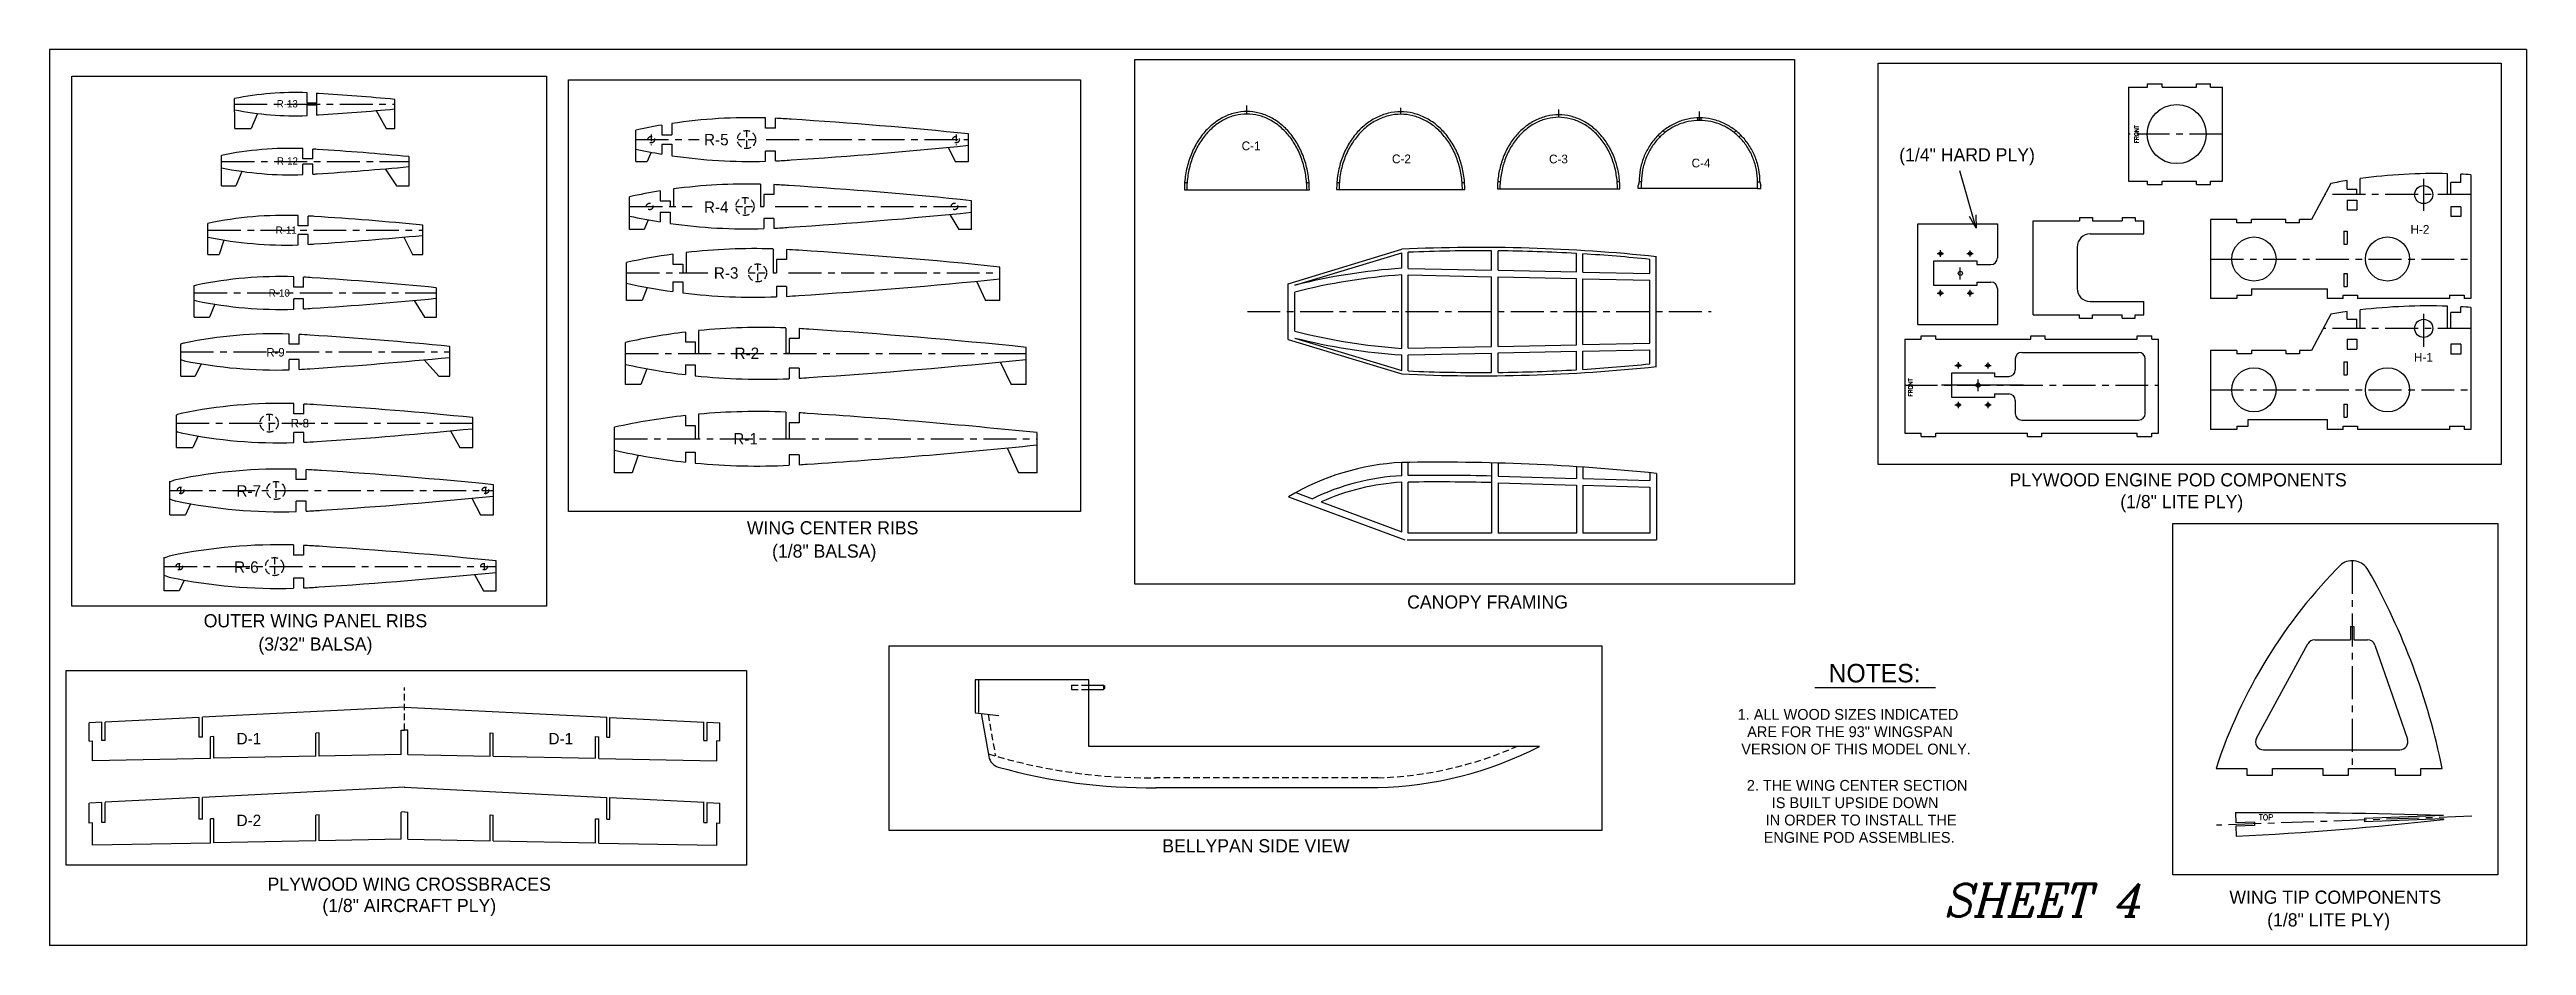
# Model space of a CAD drawing. Extents: x -15.3 to 78.7, y -111.8 to -77.8.
import ezdxf
from ezdxf.enums import TextEntityAlignment as Align

# ---------------------------------------------------------------- set-up
doc = ezdxf.new("R2010")
doc.units = 0
doc.linetypes.add('CENTER', pattern=[2, 1.25, -0.25, 0.25, -0.25])
doc.linetypes.add('HIDDEN', pattern=[0.375, 0.25, -0.125])
doc.layers.get('0').update_dxf_attribs({"linetype": 'CONTINUOUS'})
for name, color, linetype in [('1', 7, 'CONTINUOUS'), ('10', 7, 'CONTINUOUS'), ('12', 7, 'CONTINUOUS'), ('2', 7, 'CONTINUOUS'), ('3', 7, 'CONTINUOUS'), ('4', 7, 'CONTINUOUS'), ('6', 7, 'CONTINUOUS')]:
    doc.layers.add(name, color=color, linetype=linetype)
doc.styles.add('ROMANC', font='ROMANC', dxfattribs={"height": 0.2})
doc.styles.add('ROMANS', font='ROMANS', dxfattribs={"height": 0.2})
doc.styles.get("Standard").update_dxf_attribs({"font": 'txt', "height": 0.2})

msp = doc.modelspace()

# ---------------------------------------------------------------- texts
at = {"color": 1, "linetype": 'CONTINUOUS', "style": 'ROMANC', "oblique": 15}
msp.add_text('SHEET 4', height=1.2337, dxfattribs=at).set_placement((60.3041, -110.0876), align=Align.MIDDLE)
at = {"layer": '1', "color": 3, "linetype": 'CONTINUOUS'}
for s, p in [('C-1', (29.9271, -81.6279)), ('C-2', (35.6336, -82.1225)), ('C-3', (41.5937, -82.1264)), ('C-4', (47.0043, -82.2788))]:
    msp.add_text(s, height=0.3329, dxfattribs=at).set_placement(p)
for s, height, p in [('NOTES:', 0.7002, (53.9492, -101.4708)), ('      1. ALL WOOD SIZES INDICATED', 0.4113, (52.4812, -103.0365)), ('          VERSION OF THIS MODEL ONLY.', 0.4113, (52.4811, -104.3519)), ('       ARE FOR THE 93" WINGSPAN', 0.4113, (52.4812, -103.6941)), ('   2. THE WING CENTER SECTION', 0.4113, (53.0568, -105.7308)), ('  IS BUILT UPSIDE DOWN', 0.4113, (53.0568, -106.3886)), ('     IN ORDER TO INSTALL THE', 0.4113, (53.0569, -107.0465)), ('    ENGINE POD ASSEMBLIES.', 0.4113, (53.0568, -107.704))]:
    msp.add_text(s, height=height, dxfattribs=at).set_placement(p, align=Align.MIDDLE)
at = {"layer": '12', "color": 2, "linetype": 'CONTINUOUS', "style": 'ROMANS'}
msp.add_text('TOP', height=0.2146, dxfattribs=at).set_placement((68.8067, -106.9469), align=Align.MIDDLE)
at = {"layer": '4', "color": 2, "linetype": 'CONTINUOUS'}
for s, height, p in [('R-13', 0.2765, (-6.6911, -80.0018)), ('R-5', 0.4335, (9.5247, -81.4403)), ('R-12', 0.2765, (-6.687, -82.1716)), ('R-4', 0.4335, (9.5232, -84.0024)), ('R-11', 0.2765, (-6.731, -84.7979)), ('R-3', 0.4335, (9.8972, -86.5014)), ('R-10', 0.2765, (-6.9952, -87.183)), ('R-9', 0.3238, (-7.0869, -89.4563)), ('R-2', 0.4335, (10.6832, -89.5504)), ('R-8', 0.3238, (-6.1638, -92.1458)), ('R-1', 0.4335, (10.6345, -92.794)), ('R-7', 0.4335, (-8.2198, -94.7722)), ('R-6', 0.4335, (-8.31, -97.6631)), ('D-1', 0.4335, (-8.2146, -104.1734)), ('D-1', 0.4335, (3.6241, -104.1734)), ('D-2', 0.4335, (-8.2145, -107.2767))]:
    msp.add_text(s, height=height, dxfattribs=at).set_placement(p)
at = {"layer": '6', "color": 30, "linetype": 'CONTINUOUS', "style": 'ROMANS'}
for p in [(63.9715, -81.3673), (55.3927, -90.9788)]:
    msp.add_text('FRONT', height=0.1627, rotation=90, dxfattribs=at).set_placement(p)
at = {"layer": '6', "color": 3, "linetype": 'CONTINUOUS'}
for s, p in [('(1/4" HARD PLY)', (57.4575, -81.8632)), ('PLYWOOD ENGINE POD COMPONENTS', (65.468, -94.1348)), ('(1/8" LITE PLY)', (65.6049, -95.0238)), ('WING CENTER RIBS', (14.4058, -95.9554)), (' (1/8" BALSA)', (13.9933, -96.9003)), ('CANOPY FRAMING', (39.2589, -98.7702)), ('OUTER WING PANEL RIBS', (-5.2219, -99.4831)), ('(3/32" BALSA)', (-5.222, -100.4279)), ('BELLYPAN SIDE VIEW', (30.4713, -108.0245)), ('PLYWOOD WING CROSSBRACES', (-1.6618, -109.4804)), ('WING TIP COMPONENTS', (71.4298, -109.9743)), ('(1/8" AIRCRAFT PLY)', (-1.6618, -110.3494)), (' (1/8" LITE PLY)', (71.0859, -110.8963))]:
    msp.add_text(s, height=0.5006, dxfattribs=at).set_placement(p, align=Align.MIDDLE)
for s, p in [('H-2', (74.2855, -84.7989)), ('H-1', (74.4186, -89.6523))]:
    msp.add_text(s, height=0.3329, dxfattribs=at).set_placement(p)

# ---------------------------------------------------------------- linework, layer by layer
at = {"layer": '1', "color": 253, "linetype": 'CONTINUOUS'}
for p, q in [((78.6873, -77.8058), (-15.3127, -77.8058)), ((-15.3127, -77.8058), (-15.3127, -111.8058)), ((78.6873, -77.8058), (78.6873, -111.8058)), ((78.6873, -111.8058), (-15.3127, -111.8058))]:
    msp.add_line(p, q, dxfattribs=at)
at = {"layer": '1', "color": 7, "linetype": 'CONTINUOUS'}
msp.add_line((57.8083, -84.5898), (57.1894, -82.4063), dxfattribs=at)
at = {"layer": '1', "color": 2, "linetype": 'CONTINUOUS'}
for p, q in [((45.1042, -83.0811), (44.9792, -83.0811)), ((45.1042, -82.831), (45.0105, -82.831)), ((49.5054, -82.831), (49.5991, -82.831)), ((49.5054, -83.0811), (49.6305, -83.0811)), ((49.5054, -83.0811), (49.6305, -83.0811)), ((31.6974, -88.8073), (31.6974, -86.6957)), ((31.9475, -88.495), (31.9475, -87.008)), ((69.3149, -102.3332), (70.3903, -100.3603)), ((70.6538, -100.2039), (72.0123, -100.2039)), ((72.0123, -99.704), (72.0123, -100.2039)), ((72.0123, -99.704), (72.1373, -99.704)), ((72.1373, -99.704), (72.1373, -100.2039)), ((72.1373, -100.2039), (72.6531, -100.2039)), ((72.9367, -100.4062), (73.6018, -102.3332)), ((68.4415, -103.9355), (69.3149, -102.3332)), ((73.6018, -102.3332), (74.1706, -103.9812)), ((66.9065, -105.0901), (68.0719, -105.0901)), ((68.0719, -105.0901), (68.0719, -105.3425)), ((68.7049, -104.3791), (73.8871, -104.3791)), ((69.0456, -105.3425), (69.0456, -105.0901)), ((69.0456, -105.0901), (70.9549, -105.0901)), ((70.9549, -105.0901), (70.9549, -105.3425)), ((71.9287, -105.3425), (71.9287, -105.0901)), ((71.9287, -105.0901), (73.7095, -105.0901)), ((73.7095, -105.0901), (73.7095, -105.3425)), ((74.6834, -105.3425), (74.6834, -105.0901)), ((74.6834, -105.0901), (75.4911, -105.0901)), ((68.0719, -105.3425), (69.0456, -105.3425)), ((70.9549, -105.3425), (71.9287, -105.3425)), ((73.7095, -105.3425), (74.6834, -105.3425)), ((68.3659, -107.1296), (67.6554, -107.1544)), ((75.5351, -106.8792), (72.5384, -106.9839)), ((75.5394, -107.0041), (72.5428, -107.1089)), ((68.3702, -107.2544), (67.6597, -107.2793))]:
    msp.add_line(p, q, dxfattribs=at)
at = {"layer": '1', "color": 3, "linetype": 'CONTINUOUS'}
for p, q in [((19.8167, -101.7214), (19.8167, -102.9712)), ((24.1258, -101.7214), (19.8167, -101.7214)), ((19.9416, -101.7214), (19.9416, -102.9712)), ((24.1258, -104.2549), (24.1258, -101.7214)), ((24.1258, -101.9225), (24.6881, -101.9225)), ((24.1258, -102.0888), (24.6881, -102.0888)), ((24.6881, -101.9225), (24.7223, -101.9511)), ((24.6881, -101.9225), (24.6881, -102.0888)), ((24.6881, -102.0888), (24.7223, -102.0601)), ((24.7223, -101.9511), (24.7223, -102.0601)), ((51.6847, -102.0178), (56.2593, -102.0178)), ((20.0464, -102.9998), (20.3348, -104.6401)), ((41.2361, -104.2549), (24.1258, -104.2549)), ((35.0921, -105.818), (26.6766, -105.818))]:
    msp.add_line(p, q, dxfattribs=at)
at = {"layer": '1', "color": 1, "linetype": 'CENTER'}
msp.add_line((76.6185, -106.9039), (66.918, -107.2426), dxfattribs=at)
at = {"layer": '1', "color": 3, "linetype": 'CONTINUOUS'}
for points in [[(-14.4618, -78.8116), (3.5434, -78.8116), (3.5434, -98.9261), (-14.4618, -98.9261)], [(4.3879, -78.9543), (23.8146, -78.9543), (23.8146, -95.3415), (4.3879, -95.3415)], [(25.8804, -78.184), (50.9106, -78.184), (50.9106, -98.094), (25.8804, -98.094)], [(54.0848, -78.3266), (77.7232, -78.3266), (77.7232, -93.5504), (54.0848, -93.5504)], [(65.2643, -95.7866), (77.5972, -95.7866), (77.5972, -109.1311), (65.2643, -109.1311)], [(16.548, -100.4362), (43.5944, -100.4362), (43.5944, -107.4467), (16.548, -107.4467)], [(-14.6817, -101.372), (11.1383, -101.372), (11.1383, -108.7552), (-14.6817, -108.7552)]]:
    msp.add_lwpolyline(points, close=True, dxfattribs=at)
at = {"layer": '1', "color": 2, "linetype": 'CONTINUOUS'}
for points in [[(49.599183, -82.831075, 0.046458), (49.555288, -82.356981, 0.046835), (49.424883, -81.901069, 0.047548), (49.212982, -81.480865, 0.048514), (48.92773, -81.112521, 0.049605), (48.580093, -80.810197, 0.050656), (48.183434, -80.585514, 0.051492), (47.753, -80.447109, 0.051956), (47.305338, -80.400303, 0.051956), (46.857656, -80.446895, 0.051493), (46.427163, -80.585093, 0.050659), (46.030407, -80.809586, 0.049607), (45.682641, -81.111743, 0.048517), (45.397231, -81.47995, 0.04755), (45.185151, -81.900053, 0.046836), (45.054551, -82.355902, 0.046458), (45.010453, -82.829975, 0.046458)], [(49.505429, -82.831075, 0.04635), (49.463334, -82.375272, 0.046741), (49.338264, -81.936948, 0.047482), (49.135027, -81.532952, 0.048486), (48.861434, -81.178816, 0.049621), (48.528004, -80.888151, 0.050718), (48.147554, -80.672132, 0.051591), (47.734708, -80.539063, 0.052076), (47.305336, -80.494058, 0.052077), (46.875945, -80.538848, 0.051593), (46.46304, -80.671711, 0.050721), (46.082494, -80.88754, 0.049624), (45.748935, -81.178038, 0.048488), (45.475185, -81.532037, 0.047484), (45.271769, -81.935931, 0.046742), (45.146504, -82.374193, 0.046351), (45.104208, -82.829975, 0.046351)]]:
    msp.add_lwpolyline(points, format="xyb", dxfattribs=at)
at = {"layer": '1', "color": 7, "linetype": 'CONTINUOUS'}
msp.add_lwpolyline([(57.7922, -84.074), (57.8083, -84.5898), (57.5514, -84.1423)], dxfattribs=at)
at = {"layer": '1', "color": 2, "linetype": 'CONTINUOUS'}
for centre, radius, start, end in [((38.985449, -148.867226), 63.551465, 83.96620278, 92.69072778), ((38.985449, -148.867226), 63.426461, 89.61110278, 92.46996111), ((38.985449, -148.867226), 63.426461, 86.70603333, 89.38525), ((38.985449, -148.867226), 63.426461, 84.17841944, 86.47978889), ((38.985449, -26.635815), 63.551465, 267.30927222, 276.03379722), ((38.985449, -26.635815), 63.426461, 267.53003889, 270.38889722), ((38.985449, -26.635815), 63.426461, 270.61475, 273.29396667), ((38.985449, -26.635815), 63.426461, 273.52021111, 275.82158056), ((85.556699, -111.200526), 19.625688, 135.05317222, 161.85954444), ((72.073357, -97.905448), 0.700024, 29.44321667, 125.55300556), ((50.288382, -110.202308), 25.715976, 11.46646389, 29.44321667), ((70.653689, -100.503961), 0.30001, 90, 151.40783611), ((72.653144, -100.503961), 0.30001, 19.03279722, 90), ((68.704858, -104.079083), 0.30001, 151.39681389, 270), ((73.887075, -104.079083), 0.30001, 270, 19.03667222)]:
    msp.add_arc(centre, radius, start, end, dxfattribs=at)
at = {"layer": '1', "color": 3, "linetype": 'CONTINUOUS'}
for centre, radius, start, end in [((28.366023, -34.592182), 68.911607, 262.87335833, 263.62364722), ((34.715776, -91.461076), 14.359507, 271.50165, 297.00596667), ((20.827276, -104.553562), 0.500017, 189.96954722, 254.36799722), ((26.408573, -84.606623), 21.213087, 254.36799722, 270.74043611)]:
    msp.add_arc(centre, radius, start, end, dxfattribs=at)
at = {"layer": '10', "color": 2, "linetype": 'CONTINUOUS'}
for p, q in [((-13.3251, -104.0302), (-13.3251, -103.3366)), ((-13.2, -104.0259), (-13.2, -103.3303)), ((-9.6326, -103.9012), (-9.6326, -103.1509)), ((-9.5078, -103.8968), (-9.5078, -103.1447)), ((5.8317, -103.8968), (5.8317, -103.1447)), ((5.9568, -103.9012), (5.9568, -103.1509)), ((9.5242, -104.0259), (9.5242, -103.3303)), ((9.649, -104.0302), (9.649, -103.3366)), ((-9.6326, -107.0147), (-9.6326, -106.1916)), ((-9.5078, -107.0104), (-9.5078, -106.1853)), ((5.8317, -107.0104), (5.8317, -106.1853)), ((5.9568, -107.0147), (5.9568, -106.1916)), ((-13.3251, -107.1448), (-13.3251, -106.3772)), ((-13.2, -107.1403), (-13.2, -106.3772)), ((9.5242, -107.1403), (9.5242, -106.3772)), ((9.649, -107.1448), (9.649, -106.3772))]:
    msp.add_line(p, q, dxfattribs=at)
at = {"layer": '12', "color": 1, "linetype": 'CENTER'}
msp.add_line((72.0748, -97.2055), (72.0748, -105.0901), dxfattribs=at)
at = {"layer": '12', "color": 2, "linetype": 'CONTINUOUS'}
for centre, radius, start, end in [((68.957571, -318.866173), 212.093812, 88.22288889, 90.35659722), ((61.675502, 15.679957), 123.482894, 272.78301389, 276.44669722)]:
    msp.add_arc(centre, radius, start, end, dxfattribs=at)
at = {"layer": '2', "color": 2, "linetype": 'CONTINUOUS'}
for p, q in [((45.6656, -89.8352), (45.6656, -85.6678)), ((45.4189, -93.8662), (45.4189, -94.1635)), ((45.6688, -93.8914), (45.6688, -96.4152)), ((45.4189, -94.4136), (45.4189, -96.1652)), ((39.416, -96.1652), (36.2521, -96.1652)), ((42.6299, -96.1652), (39.666, -96.1652)), ((45.4189, -96.1652), (42.8799, -96.1652)), ((67.6421, -106.7764), (67.6554, -107.1544)), ((68.3658, -107.1296), (68.3702, -107.2544)), ((72.5384, -106.9839), (72.5428, -107.1089)), ((75.535, -106.8744), (75.5351, -106.8792)), ((75.5394, -107.0041), (75.54, -107.0222)), ((67.6597, -107.2793), (67.6729, -107.6572))]:
    msp.add_line(p, q, dxfattribs=at)
at = {"layer": '2', "color": 1, "linetype": 'CENTER'}
msp.add_line((30.1463, -87.7516), (47.7463, -87.7516), dxfattribs=at)
at = {"layer": '2', "color": 1, "linetype": 'CONTINUOUS'}
msp.add_line((59.5998, -90.5442), (56.493, -90.5442), dxfattribs=at)
at = {"layer": '2', "color": 4, "linetype": 'HIDDEN'}
for p, q in [((23.4697, -101.9225), (23.4697, -102.0888)), ((23.4697, -101.9225), (24.1258, -101.9225)), ((23.4697, -102.0888), (24.1258, -102.0888)), ((20.3052, -103.0307), (20.5834, -104.6139))]:
    msp.add_line(p, q, dxfattribs=at)
at = {"layer": '3', "color": 4, "linetype": 'HIDDEN'}
msp.add_line((35.0921, -105.443), (26.6766, -105.443), dxfattribs=at)
for centre, radius, start, end in [((34.715776, -91.461076), 13.984495, 271.50165, 293.81535278), ((26.408573, -84.606623), 20.838074, 253.00014167, 270.74043611)]:
    msp.add_arc(centre, radius, start, end, dxfattribs=at)
at = {"layer": '4', "color": 2, "linetype": 'CONTINUOUS'}
for p, q in [((-8.2979, -80.1861), (-8.2979, -79.6668)), ((-5.5382, -79.8426), (-5.5382, -79.4467)), ((-5.1632, -79.8426), (-5.5382, -79.8426)), ((-5.1632, -79.8426), (-5.1632, -79.4671)), ((-2.2093, -80.8016), (-2.2093, -79.6961)), ((-8.2979, -80.1861), (-8.2979, -80.8016)), ((-8.2846, -80.8029), (-7.6614, -80.8029)), ((-7.4236, -80.2316), (-7.6662, -80.8016)), ((-5.1632, -79.9145), (-5.5382, -79.9145)), ((-5.5382, -80.3106), (-5.5382, -79.9145)), ((-5.1632, -80.2901), (-5.1632, -79.9145)), ((-2.916, -80.1236), (-2.535, -80.8016)), ((-2.535, -80.8016), (-2.2093, -80.8016)), ((7.9226, -80.6721), (7.9226, -81.0471)), ((8.2977, -80.6129), (8.2977, -81.0471)), ((11.8587, -80.7893), (11.8587, -80.4003)), ((12.2336, -80.7893), (11.8587, -80.7893)), ((12.2336, -80.7893), (12.2336, -80.4142)), ((-5.7013, -81.9579), (-5.7013, -81.5646)), ((-5.3263, -81.9579), (-5.3263, -81.5829)), ((6.9313, -82.0569), (6.9313, -80.8632)), ((7.518, -81.7025), (7.3662, -82.0569)), ((7.9226, -81.0471), (8.2977, -81.0471)), ((7.9226, -81.3995), (8.2977, -81.3995)), ((7.9226, -81.3995), (7.9226, -81.7744)), ((8.2977, -81.3995), (8.2977, -81.8337)), ((12.2336, -81.6572), (11.8587, -81.6572)), ((11.8587, -82.0462), (11.8587, -81.6572)), ((12.2336, -82.0322), (12.2336, -81.6572)), ((18.7927, -81.517), (19.0538, -82.0569)), ((19.5655, -82.0569), (19.5655, -81.0061)), ((-8.7853, -82.9805), (-8.7853, -81.8234)), ((-8.0174, -82.4282), (-8.2383, -82.9805)), ((-5.3263, -81.9579), (-5.7013, -81.9579)), ((-5.7013, -82.5534), (-5.7013, -82.1602)), ((-5.3263, -82.1602), (-5.7013, -82.1602)), ((-5.3263, -82.535), (-5.3263, -82.1602)), ((-2.576, -82.3301), (-2.1426, -82.9805)), ((-1.6643, -82.9805), (-1.6643, -81.87)), ((6.9313, -82.0569), (7.3662, -82.0569)), ((19.0538, -82.0569), (19.5655, -82.0569)), ((-8.7853, -82.9805), (-8.2383, -82.9805)), ((-2.1426, -82.9805), (-1.6643, -82.9805)), ((6.6999, -84.6404), (6.6999, -83.3923)), ((7.8639, -83.1716), (7.8639, -83.5465)), ((7.8639, -83.5465), (8.2388, -83.5465)), ((8.2388, -83.5465), (8.2388, -83.76)), ((8.3638, -83.0975), (8.3638, -83.76)), ((11.6748, -82.9182), (11.6748, -83.76)), ((12.1746, -83.3079), (11.7997, -83.3079)), ((11.7997, -83.3079), (11.7997, -83.76)), ((12.1746, -82.933), (12.1746, -83.3079)), ((19.6794, -84.6404), (19.6794, -83.5414)), ((-9.3015, -85.5837), (-9.3015, -84.403)), ((-5.8734, -84.4983), (-5.8734, -84.1061)), ((-5.4982, -84.4983), (-5.8734, -84.4983)), ((-5.4982, -84.4983), (-5.4982, -84.1234)), ((-1.148, -85.5837), (-1.148, -84.4672)), ((7.4031, -84.2693), (7.2549, -84.6404)), ((7.8639, -83.9734), (8.2388, -83.9734)), ((7.8639, -83.9734), (7.8639, -84.3484)), ((8.2388, -83.76), (8.3638, -83.76)), ((8.2388, -83.9734), (8.2388, -84.4052)), ((11.6748, -83.76), (11.7997, -83.76)), ((12.1746, -84.212), (11.7997, -84.212)), ((11.7997, -84.212), (11.7997, -84.6018)), ((12.1746, -84.212), (12.1746, -84.5869)), ((18.8505, -84.0611), (19.1946, -84.6404)), ((-8.6974, -85.0339), (-8.8721, -85.5837)), ((-5.8734, -85.2182), (-5.8734, -84.8262)), ((-5.4982, -84.8262), (-5.8734, -84.8262)), ((-5.4982, -85.2011), (-5.4982, -84.8262)), ((-1.872, -84.9245), (-1.5426, -85.5837)), ((7.2549, -84.6404), (6.6999, -84.6404)), ((8.8416, -85.51), (8.8416, -86.2834)), ((12.1525, -85.3775), (12.1525, -86.2834)), ((12.6525, -85.395), (12.6525, -85.7699)), ((19.6794, -84.6404), (19.1946, -84.6404)), ((-9.3015, -85.5837), (-8.8721, -85.5837)), ((-6.0454, -86.8184), (-6.0454, -86.4273)), ((-5.6703, -86.8184), (-5.6703, -86.4435)), ((-1.5426, -85.5837), (-1.148, -85.5837)), ((6.5836, -87.3244), (6.5836, -85.8892)), ((8.3415, -85.5736), (8.3415, -85.9486)), ((8.3415, -85.9486), (8.7166, -85.9486)), ((8.7166, -85.9486), (8.7166, -86.2834)), ((8.7166, -86.2834), (8.8416, -86.2834)), ((12.1525, -86.2834), (12.2775, -86.2834)), ((12.2775, -85.7699), (12.2775, -86.2834)), ((12.6525, -85.7699), (12.2775, -85.7699)), ((20.7508, -87.3244), (20.7508, -86.0595)), ((-9.8179, -87.9664), (-9.8179, -86.7623)), ((-5.6703, -86.8184), (-6.0454, -86.8184)), ((-6.0454, -87.6625), (-6.0454, -87.2715)), ((-5.6703, -87.2715), (-6.0454, -87.2715)), ((-5.6703, -87.6462), (-5.6703, -87.2715)), ((-1.4734, -87.3249), (-1.0888, -87.9664)), ((-0.6319, -87.9664), (-0.6319, -86.8444)), ((7.1779, -87.3244), (6.5836, -87.3244)), ((7.3635, -86.8355), (7.1779, -87.3244)), ((8.3415, -86.6181), (8.7166, -86.6181)), ((8.3415, -86.6181), (8.3415, -86.993)), ((8.7166, -86.6181), (8.7166, -87.0419)), ((12.6525, -86.7968), (12.2775, -86.7968)), ((12.2775, -86.7968), (12.2775, -87.1894)), ((12.6525, -86.7968), (12.6525, -87.1719)), ((19.8618, -86.5965), (20.2129, -87.3244)), ((20.7508, -87.3244), (20.2129, -87.3244)), ((-9.8179, -87.9664), (-9.236, -87.9664)), ((-9.0383, -87.472), (-9.236, -87.9664)), ((-1.0888, -87.9664), (-0.6319, -87.9664)), ((-10.334, -90.2021), (-10.334, -88.9747)), ((-6.2175, -88.9917), (-6.2175, -88.6014)), ((-5.8424, -88.9917), (-6.2175, -88.9917)), ((-5.8424, -88.9917), (-5.8424, -88.6167)), ((-0.1157, -90.2021), (-0.1157, -89.0749)), ((6.5462, -90.5168), (6.5462, -88.9189)), ((8.8204, -88.528), (8.8204, -88.903)), ((8.8204, -88.903), (9.1954, -88.903)), ((9.1954, -88.903), (9.1954, -89.336)), ((9.3203, -88.4852), (9.3203, -89.336)), ((12.6313, -88.3753), (12.6313, -89.336)), ((13.1312, -88.7698), (12.7563, -88.7698)), ((12.7563, -88.7698), (12.7563, -89.336)), ((13.1312, -88.3948), (13.1312, -88.7698)), ((21.7459, -90.5168), (21.7459, -89.1076)), ((-10.334, -90.2021), (-9.7853, -90.2021)), ((-9.5521, -89.735), (-9.7853, -90.2021)), ((-5.8424, -89.5695), (-6.2175, -89.5695)), ((-6.2175, -89.9597), (-6.2175, -89.5695)), ((-5.8424, -89.9443), (-5.8424, -89.5695)), ((-1.096, -89.5801), (-0.5387, -90.2021)), ((-0.5387, -90.2021), (-0.1157, -90.2021)), ((7.353, -89.918), (7.1242, -90.5168)), ((8.8204, -89.769), (9.1954, -89.769)), ((8.8204, -89.769), (8.8204, -90.144)), ((9.1954, -89.336), (9.3203, -89.336)), ((9.1954, -89.769), (9.1954, -90.1868)), ((12.7563, -89.336), (12.6313, -89.336)), ((13.1312, -89.9023), (12.7563, -89.9023)), ((12.7563, -89.9023), (12.7563, -90.2968)), ((13.1312, -89.9023), (13.1312, -90.2772)), ((20.7666, -89.6633), (21.1825, -90.5168)), ((7.1242, -90.5168), (6.5462, -90.5168)), ((21.7459, -90.5168), (21.1825, -90.5168)), ((-10.4986, -92.9056), (-10.4986, -91.6791)), ((-6.0378, -91.633), (-6.0378, -91.2433)), ((-5.6629, -91.633), (-6.0378, -91.633)), ((-5.6629, -91.633), (-5.6629, -91.258)), ((0.7521, -92.9056), (0.7521, -91.7733)), ((8.8204, -91.6938), (8.8204, -92.0689)), ((8.8204, -92.0689), (9.1954, -92.0689)), ((9.1954, -92.0689), (9.1954, -92.5773)), ((9.3203, -91.6437), (9.3203, -92.5773)), ((12.6313, -91.5729), (12.6313, -92.5773)), ((13.1312, -91.9688), (12.7563, -91.9688)), ((12.7563, -91.9688), (12.7563, -92.5773)), ((13.1312, -91.5938), (13.1312, -91.9688)), ((-10.4986, -92.9056), (-9.8781, -92.9056)), ((-9.678, -92.4714), (-9.8781, -92.9056)), ((-6.0378, -92.7247), (-6.0378, -92.3352)), ((-5.6629, -92.3352), (-6.0378, -92.3352)), ((-5.6629, -92.71), (-5.6629, -92.3352)), ((-0.0966, -92.2775), (0.2521, -92.9056)), ((0.2521, -92.9056), (0.7521, -92.9056)), ((6.1281, -93.8692), (6.1281, -92.1415)), ((9.1954, -92.5773), (9.3203, -92.5773)), ((12.6313, -92.5773), (12.7563, -92.5773)), ((21.0249, -92.9246), (21.4624, -93.8692)), ((22.1644, -93.8692), (22.1644, -92.3454)), ((-5.9487, -94.1237), (-5.9487, -93.7345)), ((-5.5736, -94.1237), (-5.5736, -93.7486)), ((6.801, -93.8692), (6.1281, -93.8692)), ((7.0251, -93.1962), (6.801, -93.8692)), ((8.8204, -93.0859), (9.1954, -93.0859)), ((8.8204, -93.0859), (8.8204, -93.4609)), ((9.1954, -93.0859), (9.1954, -93.4994)), ((13.1312, -93.1859), (12.7563, -93.1859)), ((12.7563, -93.1859), (12.7563, -93.5819)), ((13.1312, -93.1859), (13.1312, -93.5608)), ((22.1644, -93.8692), (21.4624, -93.8692)), ((-10.7536, -95.4583), (-10.7536, -94.1847)), ((-5.5736, -94.1237), (-5.9487, -94.1237)), ((0.7073, -94.8336), (1.0434, -95.4583)), ((-10.7536, -95.4583), (-10.1542, -95.4583)), ((-9.9571, -95.0459), (-10.1542, -95.4583)), ((-5.5736, -94.9502), (-5.9487, -94.9502)), ((-5.9487, -95.3389), (-5.9487, -94.9502)), ((-5.5736, -95.3249), (-5.5736, -94.9502)), ((1.0434, -95.4583), (1.5297, -95.4583)), ((-6.0484, -96.6084), (-6.0484, -96.9973)), ((-5.6734, -96.6222), (-5.6734, -96.9973)), ((-10.9643, -98.352), (-10.9643, -97.07)), ((-5.6734, -96.9973), (-6.0484, -96.9973)), ((0.8098, -97.7281), (1.1516, -98.352)), ((1.6375, -98.352), (1.6375, -97.2124)), ((-10.3887, -98.352), (-10.9643, -98.352)), ((-10.1989, -97.9405), (-10.3887, -98.352)), ((-5.6734, -97.8615), (-6.0484, -97.8615)), ((-6.0484, -97.8615), (-6.0484, -98.2503)), ((-5.6734, -97.8615), (-5.6734, -98.2364)), ((1.1516, -98.352), (1.6375, -98.352)), ((-13.3251, -103.3366), (-13.8065, -103.3608)), ((-13.8065, -104.047), (-13.8065, -103.3608)), ((-9.6326, -103.1509), (-13.2, -103.3303)), ((-1.8301, -102.7585), (-9.5078, -103.1447)), ((-1.8458, -102.7585), (5.8317, -103.1447)), ((5.9568, -103.1509), (9.5242, -103.3303)), ((9.649, -103.3366), (10.1306, -103.3608)), ((10.1306, -104.047), (10.1306, -103.3608)), ((-13.8065, -104.047), (-13.6814, -104.0426)), ((-13.6814, -104.7934), (-13.6814, -104.0426)), ((-9.0794, -103.8818), (-9.2045, -103.8862)), ((-9.2045, -104.7055), (-9.2045, -103.8862)), ((-9.0794, -104.7032), (-9.0794, -103.8818)), ((-5.0792, -103.742), (-5.2042, -103.7464)), ((-5.2042, -104.6271), (-5.2042, -103.7464)), ((-5.0792, -104.6246), (-5.0792, -103.742)), ((-1.9629, -104.5635), (-1.9629, -103.6299)), ((-1.9629, -103.6299), (-1.838, -103.6299)), ((-1.7129, -103.6299), (-1.838, -103.6299)), ((-1.7129, -104.5635), (-1.7129, -103.6299)), ((1.4035, -104.6246), (1.4035, -103.742)), ((1.4035, -103.742), (1.5283, -103.7464)), ((1.5283, -104.6271), (1.5283, -103.7464)), ((5.4036, -104.7032), (5.4036, -103.8818)), ((5.4036, -103.8818), (5.5285, -103.8862)), ((5.5285, -104.7055), (5.5285, -103.8862)), ((10.0055, -104.7934), (10.0055, -104.0426)), ((10.1306, -104.047), (10.0055, -104.0426)), ((-9.2045, -104.7055), (-13.6814, -104.7934)), ((-5.2042, -104.6271), (-9.0794, -104.7032)), ((-1.9629, -104.5635), (-5.0792, -104.6246)), ((-1.7129, -104.5635), (1.4035, -104.6246)), ((1.5283, -104.6271), (5.4036, -104.7032)), ((5.5285, -104.7055), (10.0055, -104.7934)), ((-9.6326, -106.1916), (-13.2004, -106.3711)), ((-1.8332, -105.7995), (-9.5078, -106.1853)), ((-1.8426, -105.7995), (5.8317, -106.1853)), ((5.9568, -106.1916), (9.5244, -106.3711)), ((-13.8065, -107.1616), (-13.8065, -106.4014)), ((-13.6814, -107.1573), (-13.8065, -107.1616)), ((-13.3251, -106.3772), (-13.8018, -106.4012)), ((-13.6814, -108.0058), (-13.6814, -107.1573)), ((-9.0794, -106.9953), (-9.2045, -106.9997)), ((-9.2045, -107.9181), (-9.2045, -106.9996)), ((-9.0794, -107.9155), (-9.0794, -106.9953)), ((-5.0792, -106.8545), (-5.2042, -106.8588)), ((-5.2042, -107.8396), (-5.2042, -106.8589)), ((-5.0792, -107.8373), (-5.0792, -106.8546)), ((-1.838, -106.7404), (-1.9629, -106.7449)), ((-1.9629, -107.7761), (-1.9629, -106.7449)), ((-1.838, -106.7404), (-1.7129, -106.7449)), ((-1.7129, -107.7761), (-1.7129, -106.7449)), ((1.4035, -107.8373), (1.4035, -106.8546)), ((1.4035, -106.8546), (1.5283, -106.8589)), ((1.5283, -107.8396), (1.5283, -106.8589)), ((5.4036, -107.9155), (5.4036, -106.9953)), ((5.4036, -106.9953), (5.5285, -106.9996)), ((5.5285, -107.9181), (5.5285, -106.9996)), ((9.649, -106.3772), (10.1258, -106.4012)), ((10.0055, -108.0058), (10.0055, -107.1573)), ((10.0055, -107.1573), (10.1306, -107.1616)), ((10.1306, -107.1616), (10.1306, -106.4014)), ((-9.2045, -107.9181), (-13.6814, -108.0058)), ((-5.2042, -107.8396), (-9.0794, -107.9155)), ((-1.9629, -107.7761), (-5.0792, -107.8373)), ((-1.7129, -107.7761), (1.4035, -107.8371)), ((1.5283, -107.8396), (5.4036, -107.9155)), ((5.5285, -107.9181), (10.0055, -108.0058))]:
    msp.add_line(p, q, dxfattribs=at)
at = {"layer": '4', "color": 1, "linetype": 'CENTER'}
for p, q in [((-8.2979, -79.8786), (-2.2093, -79.8786)), ((6.9313, -81.2233), (9.3351, -81.2233)), ((11.8895, -81.2233), (19.5655, -81.2233)), ((67.1467, -81.0165), (63.5896, -81.0165)), ((-8.7853, -82.0589), (-1.6643, -82.0589)), ((6.6999, -83.76), (9.0815, -83.76)), ((12.2306, -83.76), (19.6794, -83.76)), ((-9.3015, -84.6622), (-1.148, -84.6622)), ((6.5836, -86.2834), (9.6735, -86.2834)), ((12.7357, -86.2834), (20.7508, -86.2834)), ((-9.8179, -87.0449), (-0.6319, -87.0449)), ((-10.334, -89.2806), (-0.1157, -89.2806)), ((6.5462, -89.336), (21.7459, -89.336)), ((-10.4986, -91.9841), (0.7521, -91.9841)), ((6.1281, -92.5773), (22.1644, -92.5773)), ((-10.7536, -94.5367), (1.5297, -94.5367)), ((-10.9643, -97.4294), (1.6375, -97.4294))]:
    msp.add_line(p, q, dxfattribs=at)
at = {"layer": '4', "color": 46, "linetype": 'HIDDEN'}
for p, q in [((7.3342, -81.2233), (7.7092, -81.2233)), ((18.9017, -81.2233), (19.2768, -81.2233)), ((7.3377, -83.76), (7.5877, -83.76)), ((18.9054, -83.76), (19.1554, -83.76)), ((-10.4637, -94.5367), (-10.2138, -94.5367)), ((1.1039, -94.5367), (1.3539, -94.5367)), ((1.0523, -97.4294), (1.3023, -97.4294))]:
    msp.add_line(p, q, dxfattribs=at)
at = {"layer": '4', "color": 253, "linetype": 'HIDDEN'}
for p, q in [((7.5216, -81.0358), (7.5216, -81.433)), ((10.8265, -81.2233), (11.4826, -81.2233)), ((11.1391, -80.8795), (11.1391, -81.5671)), ((19.0893, -81.0358), (19.0893, -81.4355)), ((11.0801, -83.4164), (11.0801, -84.1037)), ((10.7362, -83.76), (11.4239, -83.76)), ((11.2143, -86.2834), (11.9017, -86.2834)), ((11.5581, -85.9396), (11.5581, -86.6272)), ((-6.9803, -91.6417), (-6.9803, -92.3239)), ((-10.3387, -94.4118), (-10.3387, -94.6618)), ((-6.7214, -94.1929), (-6.7214, -94.8806)), ((1.2289, -94.4118), (1.2289, -94.5367)), ((1.2289, -94.5367), (1.2289, -94.6618)), ((-10.3901, -97.3044), (-10.3901, -97.5543)), ((-6.773, -97.0856), (-6.773, -97.7732)), ((1.1773, -97.3044), (1.1773, -97.5543))]:
    msp.add_line(p, q, dxfattribs=at)
at = {"layer": '4', "color": 30, "linetype": 'CONTINUOUS'}
for p, q in [((64.7196, -92.3658), (64.7196, -88.7985)), ((64.2195, -91.6157), (64.2195, -89.5485))]:
    msp.add_line(p, q, dxfattribs=at)
at = {"layer": '4', "color": 253, "linetype": 'CONTINUOUS'}
msp.add_line((1.5297, -95.4583), (1.5297, -94.3213), dxfattribs=at)
at = {"layer": '4', "color": 253, "linetype": 'HIDDEN'}
for centre, radius in [((7.521668, -81.223253), 0.125308), ((11.138991, -81.223253), 0.343762), ((19.089261, -81.223253), 0.125618), ((7.462766, -83.760039), 0.125004), ((11.080089, -83.760039), 0.343762), ((19.030359, -83.760039), 0.125004), ((11.558005, -86.283425), 0.343762), ((-6.980329, -91.982792), 0.341153), ((-10.338735, -94.536779), 0.125004), ((-6.721512, -94.536779), 0.343812), ((1.228858, -94.536779), 0.125004), ((-10.390228, -97.429277), 0.125004), ((-6.773005, -97.429277), 0.343812), ((1.177366, -97.429277), 0.125004)]:
    msp.add_circle(centre, radius, dxfattribs=at)
at = {"layer": '4', "color": 2, "linetype": 'CONTINUOUS'}
for centre, radius, start, end in [((-5.990535, -91.186769), 11.748809, 87.79381667, 101.32610556), ((-5.990535, -91.186769), 11.748809, 85.66133611, 85.96191111), ((-11.686795, -183.072657), 103.810091, 84.76181111, 86.36243333), ((-5.990535, -68.570459), 11.748809, 258.67389444, 272.20618333), ((-5.990535, -68.570459), 11.748809, 274.03808889, 274.33866389), ((-11.686795, 23.315429), 103.810091, 273.63756667, 275.23818889), ((11.288814, -100.788898), 20.396546, 99.49923611, 102.33560278), ((11.288814, -100.788898), 20.396546, 88.39916667, 98.43273056), ((11.288814, -100.788898), 20.396546, 85.66133611, 87.34498333), ((1.433003, -259.772171), 179.68329, 84.20818889, 86.36243333), ((-6.154605, -94.669571), 13.11283, 88.0188, 101.57316944), ((-6.154605, -94.669571), 13.11283, 85.66133611, 86.37823333), ((-12.506957, -197.138831), 115.777685, 84.63067222, 86.36243333), ((11.288814, -61.657591), 20.396546, 257.66439722, 260.50077222), ((1.433003, 97.325683), 179.68329, 273.63756667, 275.79181111), ((-6.154605, -69.448327), 13.11283, 258.42683056, 271.9812), ((-6.154605, -69.448327), 13.11283, 273.62176667, 274.33866389), ((-12.506957, 33.020933), 115.777685, 273.63756667, 275.36932778), ((11.288814, -61.657591), 20.396546, 261.567275, 271.60083056), ((11.288814, -61.657591), 20.396546, 272.65501389, 274.33866389), ((11.165407, -103.761311), 20.852761, 99.11001944, 102.36551944), ((11.165407, -103.761311), 20.852761, 88.60048611, 97.72115278), ((11.165407, -103.761311), 20.852761, 85.66133611, 87.22567222), ((1.090157, -266.284335), 183.686012, 84.19169167, 86.36243333), ((-6.347473, -98.575227), 14.47685, 88.12305833, 101.774025), ((-6.347473, -98.575227), 14.47685, 85.66133611, 86.63703611), ((-13.355917, -211.627858), 127.745279, 84.51620833, 86.36243333), ((11.165407, -63.758749), 20.852761, 257.63448056, 260.88998889), ((11.165407, -63.758749), 20.852761, 261.93211111, 271.74311111), ((11.165407, -63.758749), 20.852761, 272.774325, 274.33866389), ((1.090157, 98.764275), 183.686012, 273.63756667, 275.80830833), ((-6.347473, -70.749047), 14.47685, 258.225975, 271.87694167), ((-6.347473, -70.749047), 14.47685, 273.36296389, 274.33866389), ((-13.355917, 42.303584), 127.745279, 273.63756667, 275.47976389), ((11.421207, -107.783075), 22.421966, 88.13115556, 96.60663056), ((11.421207, -107.783075), 22.421966, 85.66133611, 86.85219722), ((0.591171, -282.481487), 197.453845, 84.14000278, 86.36243333), ((-6.54046, -102.260501), 15.841003, 88.20918333, 101.61586944), ((-6.54046, -102.260501), 15.841003, 85.66133611, 86.85129444), ((-14.20506, -225.897529), 139.714031, 84.4287, 86.36243333), ((11.421207, -107.783075), 22.421966, 97.89466389, 102.45961389), ((-9.53454, -87.57128), 0.850097, 103.12778611, 109.46546667), ((-9.53454, -86.518355), 0.850097, 250.53453333, 256.87221389), ((-6.54046, -71.829134), 15.841003, 258.38413056, 271.79081667), ((-14.20506, 51.807894), 139.714031, 273.63756667, 275.5713), ((11.421207, -64.783727), 22.421966, 257.54038611, 262.10531667), ((11.421207, -64.783727), 22.421966, 263.07169444, 272.18847222), ((11.421207, -64.783727), 22.421966, 273.14781111, 274.33866389), ((0.591171, 109.914685), 197.453845, 273.63756667, 275.85999722), ((-6.54046, -71.829134), 15.841003, 273.14870556, 274.33866389), ((11.707194, -112.138291), 23.786119, 87.77360278, 95.75915), ((-9.983702, -89.852021), 0.930891, 103.12778611, 112.10774722), ((-6.733328, -105.798644), 17.205024, 88.28203056, 101.61586944), ((-6.733328, -105.798644), 17.205024, 85.66133611, 87.03191389), ((-15.05402, -240.019043), 151.681625, 84.35158056, 86.36243333), ((11.707194, -112.138291), 23.786119, 96.97107778, 102.53133889), ((11.707194, -112.138291), 23.786119, 85.66133611, 86.56768056), ((0.221002, -297.4211), 209.422598, 84.10058611, 86.36243333), ((-9.983702, -88.708965), 0.930891, 247.89225278, 256.87221389), ((-6.733328, -72.762341), 17.205024, 258.38413056, 271.71796944), ((-6.733328, -72.762341), 17.205024, 272.96808611, 274.33866389), ((-15.05402, 61.458058), 151.681625, 273.63756667, 275.64841944), ((11.707194, -66.533756), 23.786119, 257.46866111, 263.028925), ((11.707194, -66.533756), 23.786119, 263.938125, 272.52776111), ((0.221002, 118.749053), 209.422598, 273.63756667, 275.89941389), ((11.707194, -66.533756), 23.786119, 273.43233333, 274.33866389), ((-10.081253, -92.600578), 1.011685, 103.12778611, 114.36667778), ((-6.574584, -109.804603), 18.569044, 88.34381667, 101.61586944), ((-6.574584, -109.804603), 18.569044, 85.66133611, 87.18582778), ((-15.551369, -254.608374), 163.649219, 84.28244167, 86.36243333), ((11.550999, -116.435044), 24.891446, 96.29823611, 102.58343889), ((11.550999, -116.435044), 24.891446, 87.51268889, 95.14151111), ((11.550999, -116.435044), 24.891446, 85.66133611, 86.36006944), ((-0.466854, -310.294033), 219.120476, 84.07182778, 86.36243333), ((-10.081253, -91.367391), 1.011685, 245.63332222, 256.87221389), ((-6.574584, -74.163365), 18.569044, 258.38413056, 271.65618333), ((-6.574584, -74.163365), 18.569044, 272.81417222, 274.33866389), ((-15.551369, 70.640405), 163.649219, 273.63756667, 275.71755833), ((11.550999, -68.719612), 24.891446, 257.41656111, 263.70176944), ((-0.466854, 125.139376), 219.120476, 273.63756667, 275.92817222), ((-6.506136, -113.659857), 19.933065, 88.39741389, 101.61586944), ((-6.506136, -113.659857), 19.933065, 85.66133611, 87.31873611), ((-16.139013, -269.046999), 175.616812, 84.22574444, 86.36243333), ((11.550999, -68.719612), 24.891446, 264.56952778, 272.77535278), ((11.550999, -68.719612), 24.891446, 273.63992778, 274.33866389), ((-10.269098, -95.198429), 1.092479, 103.12778611, 116.32369167), ((-10.269098, -93.875111), 1.092479, 243.67630833, 256.87221389), ((-6.506136, -75.413683), 19.933065, 258.38413056, 271.60258611), ((-16.139013, 79.973458), 175.616812, 273.63756667, 275.77425556), ((-6.506136, -75.413683), 19.933065, 272.68126389, 274.33866389), ((-6.617066, -116.954299), 20.354003, 88.39903889, 101.61586944), ((-6.617066, -116.954299), 20.354003, 85.66133611, 87.34248889), ((-16.452414, -275.607483), 179.310028, 84.2098, 86.36243333), ((-10.459121, -98.104835), 1.117412, 103.12778611, 116.88103056), ((-10.459121, -96.753702), 1.117412, 243.11896944, 256.87221389), ((-16.452414, 80.748946), 179.310028, 273.63756667, 275.7902), ((-6.617066, -77.904238), 20.354003, 258.38413056, 271.60096111), ((-6.617066, -77.904238), 20.354003, 272.65751111, 274.33866389)]:
    msp.add_arc(centre, radius, start, end, dxfattribs=at)
at = {"layer": '6', "color": 30, "linetype": 'CONTINUOUS'}
for p, q in [((63.5896, -79.2328), (63.5896, -82.8002)), ((63.5896, -79.2328), (64.3118, -79.2328)), ((64.3118, -79.2328), (64.3118, -79.1079)), ((64.3118, -79.1079), (64.8618, -79.1079)), ((64.8618, -79.2328), (64.8618, -79.1079)), ((64.8618, -79.2328), (66.1713, -79.2328)), ((66.1713, -79.2328), (66.1713, -79.1079)), ((66.1713, -79.1079), (66.6915, -79.1079)), ((66.6915, -79.2328), (66.6915, -79.1079)), ((66.6915, -79.2328), (67.1467, -79.2328)), ((67.1467, -82.8002), (67.1467, -79.2328)), ((72.3801, -83.309), (72.3801, -82.7052)), ((75.691, -83.309), (75.691, -82.5213)), ((76.191, -82.8479), (76.191, -82.5354)), ((76.5744, -82.5569), (76.5744, -87.256)), ((63.5896, -82.8002), (64.3118, -82.8002)), ((64.3118, -82.9252), (64.3118, -82.8002)), ((64.3118, -82.9252), (64.8618, -82.9252)), ((64.8618, -82.9252), (64.8618, -82.8002)), ((64.8618, -82.8002), (66.1713, -82.8002)), ((66.1713, -82.9252), (66.1713, -82.8002)), ((66.1713, -82.9252), (66.6915, -82.9252)), ((66.6915, -82.9252), (66.6915, -82.8002)), ((66.6915, -82.8002), (67.1467, -82.8002)), ((71.2597, -82.8891), (70.5337, -84.2559)), ((71.88, -83.1013), (71.88, -82.7796)), ((71.88, -83.1013), (72.2552, -83.1013)), ((71.88, -83.5168), (71.88, -83.8919)), ((71.88, -83.5168), (72.2552, -83.5168)), ((72.2552, -83.309), (72.2552, -83.1013)), ((72.2552, -83.5168), (72.2552, -83.8919)), ((75.816, -83.309), (75.816, -82.8479)), ((76.191, -82.8479), (75.816, -82.8479)), ((55.594, -88.1186), (55.594, -84.4263)), ((55.594, -84.4263), (58.6092, -84.4263)), ((58.6092, -84.4263), (58.6092, -85.7151)), ((59.9664, -87.8692), (59.9664, -84.302)), ((59.9664, -84.302), (61.7307, -84.302)), ((61.7307, -84.177), (61.7307, -84.302)), ((61.7307, -84.177), (62.2235, -84.177)), ((62.2235, -84.177), (62.2235, -84.302)), ((62.2235, -84.302), (63.3394, -84.302)), ((63.3394, -84.177), (63.3394, -84.302)), ((63.3394, -84.177), (63.8322, -84.177)), ((63.8322, -84.177), (63.8322, -84.302)), ((63.8322, -84.302), (64.168, -84.302)), ((64.168, -84.8019), (64.168, -84.302)), ((66.6977, -84.2559), (66.6977, -87.256)), ((67.6988, -84.2559), (66.6977, -84.2559)), ((67.6988, -84.3809), (67.6988, -84.2559)), ((68.2488, -84.3809), (67.6988, -84.3809)), ((68.2488, -84.3809), (68.2488, -84.2559)), ((69.5585, -84.2559), (68.2488, -84.2559)), ((69.5585, -84.3809), (69.5585, -84.2559)), ((70.0786, -84.3809), (69.5585, -84.3809)), ((70.0786, -84.3809), (70.0786, -84.2559)), ((70.5337, -84.2559), (70.0786, -84.2559)), ((71.88, -83.8919), (72.2552, -83.8919)), ((75.816, -83.7702), (75.816, -84.1452)), ((76.191, -83.7702), (75.816, -83.7702)), ((76.191, -84.1452), (75.816, -84.1452)), ((76.191, -83.7702), (76.191, -84.1452)), ((61.6345, -85.3019), (61.6345, -86.8693)), ((62.1346, -84.8019), (64.168, -84.8019)), ((71.755, -84.6936), (71.88, -84.6936)), ((71.755, -84.6936), (71.755, -85.1866)), ((71.755, -85.1866), (71.88, -85.1866)), ((71.88, -84.6936), (71.88, -85.1866)), ((57.8261, -85.9651), (58.3591, -85.9651)), ((71.755, -86.3024), (71.88, -86.3024)), ((71.755, -86.3024), (71.755, -86.7952)), ((71.88, -86.3024), (71.88, -86.7952)), ((57.8261, -86.6289), (58.3591, -86.6289)), ((58.6092, -86.8789), (58.6092, -88.2436)), ((62.1346, -87.3691), (64.168, -87.3691)), ((64.168, -87.8692), (64.168, -87.3691)), ((67.6988, -87.256), (66.6977, -87.256)), ((67.6988, -87.131), (67.6988, -87.256)), ((67.6988, -87.131), (68.2488, -87.131)), ((68.2488, -86.8809), (71.1424, -86.8809)), ((68.2488, -86.8809), (68.2488, -87.131)), ((70.7756, -86.8809), (71.1424, -86.8809)), ((71.1424, -87.256), (71.1424, -86.8809)), ((71.7272, -87.256), (71.1424, -87.256)), ((71.7272, -87.131), (72.2771, -87.131)), ((71.7272, -87.256), (71.7272, -87.131)), ((71.755, -86.7952), (71.88, -86.7952)), ((72.2771, -87.131), (72.2771, -87.256)), ((75.7698, -87.256), (72.2771, -87.256)), ((72.4153, -87.256), (72.2771, -87.256)), ((75.7698, -87.131), (75.7698, -87.256)), ((75.7698, -87.131), (76.3198, -87.131)), ((76.3198, -87.131), (76.3198, -87.256)), ((76.5744, -87.256), (76.3198, -87.256)), ((55.594, -88.2436), (55.594, -88.1186)), ((55.594, -88.2436), (58.6092, -88.2436)), ((59.9664, -87.8692), (61.7307, -87.8692)), ((61.7307, -87.9943), (61.7307, -87.8692)), ((61.7307, -87.9943), (62.2235, -87.9943)), ((62.2235, -87.9943), (62.2235, -87.8692)), ((62.2235, -87.8692), (63.3394, -87.8692)), ((63.3394, -87.9943), (63.3394, -87.8692)), ((63.3394, -87.9943), (63.8322, -87.9943)), ((63.8322, -87.9943), (63.8322, -87.8692)), ((63.8322, -87.8692), (64.168, -87.8692)), ((71.2597, -87.8479), (70.5292, -89.2231)), ((71.88, -88.0399), (71.88, -87.7514)), ((71.88, -88.0399), (72.2552, -88.0399)), ((72.2552, -88.3871), (72.2552, -88.0399)), ((72.3801, -88.3871), (72.3801, -87.6867)), ((75.691, -88.3871), (75.691, -87.5453)), ((75.816, -88.3871), (75.816, -87.7855)), ((76.191, -87.7855), (75.816, -87.7855)), ((76.191, -87.7855), (76.191, -87.5671)), ((76.5744, -87.5913), (76.5744, -92.2232)), ((55.0928, -88.7985), (55.0928, -92.3658)), ((55.0928, -88.7985), (55.7222, -88.7985)), ((55.7222, -88.6735), (56.2722, -88.6735)), ((55.7222, -88.7985), (55.7222, -88.6735)), ((56.2722, -88.7985), (56.2722, -88.6735)), ((56.2722, -88.7985), (59.8721, -88.7985)), ((59.5374, -89.2984), (63.9694, -89.2984)), ((59.8721, -88.7985), (59.8721, -88.6735)), ((59.8721, -88.6735), (60.4221, -88.6735)), ((60.4221, -88.7985), (60.4221, -88.6735)), ((60.4221, -88.7985), (63.9147, -88.7985)), ((63.9147, -88.6735), (64.4649, -88.6735)), ((63.9147, -88.7985), (63.9147, -88.6735)), ((64.4649, -88.7985), (64.4649, -88.6735)), ((64.4649, -88.7985), (64.7196, -88.7985)), ((66.6977, -89.2231), (66.6977, -92.2232)), ((67.6988, -89.2231), (66.6977, -89.2231)), ((67.6988, -89.2231), (67.6988, -89.3481)), ((68.2488, -89.2231), (68.2488, -89.3481)), ((69.5585, -89.2231), (68.2488, -89.2231)), ((69.5585, -89.2231), (69.5585, -89.3481)), ((70.0786, -89.2231), (70.0786, -89.3481)), ((70.5292, -89.2231), (70.0786, -89.2231)), ((71.88, -88.7966), (71.88, -89.1717)), ((71.88, -88.7966), (72.2552, -88.7966)), ((71.88, -89.1717), (72.2552, -89.1717)), ((72.2552, -88.7966), (72.2552, -89.1717)), ((75.816, -88.9885), (75.816, -89.3636)), ((76.191, -88.9885), (75.816, -88.9885)), ((76.191, -88.9885), (76.191, -89.3636)), ((58.5043, -90.2123), (59.0375, -90.2123)), ((59.2874, -89.5456), (59.2874, -89.9623)), ((68.2488, -89.3481), (67.6988, -89.3481)), ((70.0786, -89.3481), (69.5585, -89.3481)), ((71.755, -89.6608), (71.88, -89.6608)), ((71.755, -89.6608), (71.755, -90.1538)), ((71.755, -90.1538), (71.88, -90.1538)), ((71.88, -89.6608), (71.88, -90.1538)), ((76.191, -89.3636), (75.816, -89.3636)), ((58.5043, -90.8761), (59.0375, -90.8761)), ((59.2874, -91.1262), (59.2874, -91.6186)), ((59.5374, -91.8658), (63.9694, -91.8658)), ((67.6988, -92.0982), (68.1271, -92.0982)), ((67.6988, -92.0982), (67.6988, -92.2232)), ((68.1271, -91.8482), (71.1424, -91.8482)), ((68.1271, -92.0982), (68.1271, -91.8482)), ((71.1424, -92.2232), (71.1424, -91.8482)), ((71.7272, -92.0982), (72.2771, -92.0982)), ((71.7272, -92.2232), (71.7272, -92.0982)), ((71.755, -91.2696), (71.88, -91.2696)), ((71.755, -91.2696), (71.755, -91.7626)), ((71.755, -91.7626), (71.88, -91.7626)), ((71.88, -91.2696), (71.88, -91.7626)), ((72.2771, -92.0982), (72.2771, -92.2232)), ((75.7698, -92.0982), (75.7698, -92.2232)), ((75.7698, -92.0982), (76.3198, -92.0982)), ((76.3198, -92.0982), (76.3198, -92.2232)), ((55.0928, -92.3658), (55.7222, -92.3658)), ((55.7222, -92.4908), (55.7222, -92.3658)), ((55.7222, -92.4908), (56.2722, -92.4908)), ((56.2722, -92.4908), (56.2722, -92.3658)), ((56.2722, -92.3658), (59.7505, -92.3658)), ((59.7505, -92.4908), (59.7505, -92.3658)), ((59.7505, -92.4908), (60.3005, -92.4908)), ((60.3005, -92.4908), (60.3005, -92.3658)), ((60.3005, -92.3658), (63.9147, -92.3658)), ((63.9147, -92.4908), (63.9147, -92.3658)), ((63.9147, -92.4908), (64.4649, -92.4908)), ((64.4649, -92.4908), (64.4649, -92.3658)), ((64.4649, -92.3658), (64.7196, -92.3658)), ((67.6988, -92.2232), (66.6977, -92.2232)), ((71.7272, -92.2232), (71.1424, -92.2232)), ((75.7698, -92.2232), (72.2771, -92.2232)), ((76.5744, -92.2232), (76.3198, -92.2232))]:
    msp.add_line(p, q, dxfattribs=at)
at = {"layer": '6', "color": 2, "linetype": 'CONTINUOUS'}
for p, q in [((30.1257, -80.2535), (30.1257, -79.9275)), ((35.9646, -80.2631), (35.9646, -80.022)), ((41.96, -80.3783), (41.96, -80.0762)), ((47.2423, -80.4958), (47.2423, -80.4013)), ((47.3054, -80.4941), (47.3054, -80.1562)), ((47.3673, -80.4958), (47.3673, -80.4013)), ((45.8033, -81.1223), (45.7373, -81.0558)), ((45.9907, -80.9563), (45.9246, -80.8891)), ((48.6188, -80.9563), (48.6853, -80.8891)), ((48.8062, -81.1223), (48.8722, -81.0558)), ((27.7542, -83.1315), (32.4973, -83.1315)), ((27.858, -82.8605), (27.7641, -82.8605)), ((32.4872, -82.8605), (32.3932, -82.8605)), ((33.5313, -83.1205), (38.3978, -83.1205)), ((33.6348, -82.8605), (33.5408, -82.8605)), ((38.3885, -82.8605), (38.2945, -82.8605)), ((39.6362, -83.0857), (44.284, -83.0857)), ((39.7398, -82.831), (39.6458, -82.831)), ((44.2744, -82.831), (44.1804, -82.831)), ((45.0105, -82.831), (44.9792, -82.9706)), ((44.9792, -83.0811), (44.9792, -82.9706)), ((45.1042, -83.0811), (45.1042, -82.831)), ((49.5054, -83.0811), (45.1042, -83.0811)), ((49.5054, -83.0811), (49.5054, -82.831)), ((49.5054, -83.0811), (49.5054, -82.831)), ((49.5991, -82.831), (49.6305, -82.9706)), ((49.6305, -83.0811), (49.6305, -82.9706)), ((31.6974, -86.6957), (36.0021, -85.3858)), ((31.9475, -86.7502), (36.0021, -85.5164)), ((36.0021, -86.1064), (36.0021, -85.5164)), ((36.2521, -86.1118), (36.2521, -85.4996)), ((39.416, -86.1785), (39.416, -85.4423)), ((39.666, -86.1837), (39.666, -85.4445)), ((36.0021, -89.146), (36.0021, -86.357)), ((36.2521, -86.1118), (39.416, -86.1785)), ((36.2521, -89.1412), (36.2521, -86.3619)), ((36.2521, -86.3619), (39.416, -86.4286)), ((39.416, -89.0744), (39.416, -86.4286)), ((39.666, -86.1837), (42.6299, -86.2461)), ((39.666, -89.0692), (39.666, -86.4338)), ((39.666, -86.4338), (42.6299, -86.4963)), ((42.6299, -86.2461), (42.6299, -85.5455)), ((42.8799, -86.2514), (42.8799, -85.5604)), ((42.8799, -86.2514), (45.4189, -86.305)), ((45.4189, -86.305), (45.4189, -85.7679)), ((42.6299, -89.0068), (42.6299, -86.4963)), ((42.8799, -89.0015), (42.8799, -86.5015)), ((42.8799, -86.5015), (45.4189, -86.5551)), ((45.4189, -88.9479), (45.4189, -86.5551)), ((31.6974, -88.8073), (36.0021, -90.1172)), ((31.9475, -88.7529), (36.0021, -89.9867)), ((36.2521, -89.1412), (39.416, -89.0744)), ((39.666, -89.0692), (42.6299, -89.0068)), ((39.666, -89.3193), (42.6299, -89.2569)), ((42.6299, -89.9575), (42.6299, -89.2569)), ((42.8799, -89.0015), (45.4189, -88.9479)), ((42.8799, -89.2515), (45.4189, -89.198)), ((42.8799, -89.9426), (42.8799, -89.2515)), ((45.4189, -89.7352), (45.4189, -89.198)), ((36.0021, -89.9867), (36.0021, -89.3966)), ((36.2521, -89.3913), (39.416, -89.3245)), ((36.2521, -90.0033), (36.2521, -89.3913)), ((39.416, -90.0607), (39.416, -89.3245)), ((39.666, -90.0586), (39.666, -89.3193)), ((36.0021, -93.9773), (36.0021, -93.4766)), ((36.2521, -93.9729), (36.2521, -93.4806)), ((39.416, -93.4921), (39.416, -96.1652)), ((39.666, -93.4988), (39.666, -93.9989)), ((39.666, -93.9989), (42.6299, -94.0837)), ((42.6299, -93.6372), (42.6299, -94.0837)), ((42.8799, -93.6538), (42.8799, -94.0909)), ((31.7017, -94.7786), (36.1271, -96.4152)), ((31.9847, -94.6169), (32.6197, -94.8518)), ((36.0021, -96.1025), (36.0021, -94.2277)), ((36.2521, -96.1652), (36.2521, -94.223)), ((39.666, -94.2492), (39.666, -96.1652)), ((39.666, -94.2492), (42.6299, -94.334)), ((42.6299, -94.334), (42.6299, -96.1652)), ((42.8799, -94.0909), (45.4189, -94.1635)), ((42.8799, -94.341), (42.8799, -96.1652)), ((42.8799, -94.341), (45.4189, -94.4136)), ((32.9491, -94.9734), (36.0021, -96.1025)), ((36.204, -96.4152), (45.6688, -96.4152)), ((-13.2, -104.0257), (-13.3251, -104.0302)), ((-9.5078, -103.8968), (-9.6326, -103.9012)), ((5.8317, -103.8968), (5.9568, -103.9012)), ((9.5242, -104.0257), (9.649, -104.0302)), ((-13.2, -107.1403), (-13.3251, -107.1448)), ((-9.5078, -107.0104), (-9.6326, -107.0147)), ((5.8317, -107.0104), (5.9568, -107.0147)), ((9.5242, -107.1403), (9.649, -107.1448))]:
    msp.add_line(p, q, dxfattribs=at)
at = {"layer": '6', "color": 1, "linetype": 'CENTER'}
for p, q in [((74.788, -83.927), (74.788, -82.7188)), ((76.5744, -83.309), (71.0366, -83.309)), ((57.201, -86.5284), (57.201, -86.0749)), ((66.6977, -85.7559), (76.5744, -85.7559)), ((74.788, -89.0828), (74.788, -87.683)), ((76.5744, -88.3871), (70.9733, -88.3871)), ((55.087, -90.5442), (64.7196, -90.5442)), ((57.8794, -90.7757), (57.8794, -90.3221)), ((66.6977, -90.7232), (76.5744, -90.7232))]:
    msp.add_line(p, q, dxfattribs=at)
at = {"layer": '6', "color": 7, "linetype": 'CONTINUOUS'}
for p, q in [((56.4511, -85.6675), (56.4511, -85.4222)), ((57.576, -85.6629), (57.576, -85.4315)), ((56.3196, -85.547), (56.5698, -85.547)), ((57.4547, -85.547), (57.6911, -85.547)), ((56.3196, -87.0471), (56.5605, -87.0471)), ((56.4511, -87.1672), (56.4511, -86.9266)), ((57.4594, -87.0471), (57.7004, -87.0471)), ((57.576, -87.1718), (57.576, -86.9266)), ((56.9978, -89.7943), (57.2482, -89.7943)), ((57.1295, -89.9148), (57.1295, -89.6694)), ((58.1331, -89.7943), (58.3693, -89.7943)), ((58.2545, -89.9102), (58.2545, -89.6787)), ((57.1295, -91.4145), (57.1295, -91.1738)), ((58.2545, -91.419), (58.2545, -91.1738)), ((56.9978, -91.2944), (57.2387, -91.2944)), ((58.1376, -91.2944), (58.3787, -91.2944))]:
    msp.add_line(p, q, dxfattribs=at)
at = {"layer": '6', "color": 30, "linetype": 'HIDDEN'}
msp.add_line((-1.838, -103.6299), (-1.838, -102.0217), dxfattribs=at)
at = {"layer": '6', "color": 2, "linetype": 'CONTINUOUS'}
for points in [[(32.497163, -83.131534, 0.039376), (32.451595, -82.551774, 0.040478), (32.316642, -81.994295, 0.042682), (32.09749, -81.480518, 0.045948), (31.802561, -81.03019, 0.05009), (31.443189, -80.660615, 0.054629), (31.033185, -80.385995, 0.05869), (30.588304, -80.216886, 0.061146), (30.125644, -80.159784, 0.061146), (29.662983, -80.216886, 0.05869), (29.218103, -80.385995, 0.054629), (28.808098, -80.660615, 0.05009), (28.448726, -81.03019, 0.045948), (28.153798, -81.480518, 0.042682), (27.934646, -81.994295, 0.040478), (27.799693, -82.551774, 0.039376), (27.754125, -83.131534, 0.039376)], [(32.403408, -83.131534, 0.039056), (32.359642, -82.570065, 0.040182), (32.230024, -82.030173, 0.042439), (32.019536, -81.532606, 0.045797), (31.736266, -81.096484, 0.050078), (31.391102, -80.738569, 0.054801), (30.997306, -80.472613, 0.059052), (30.570014, -80.308839, 0.061635), (30.125644, -80.253539, 0.061635), (29.681274, -80.308839, 0.059052), (29.253981, -80.472613, 0.054801), (28.860186, -80.738569, 0.050078), (28.515021, -81.096484, 0.045797), (28.231752, -81.532606, 0.042439), (28.021264, -82.030173, 0.040182), (27.891646, -82.570065, 0.039056), (27.847879, -83.131534, 0.039056)], [(38.39796, -83.120533, 0.040663), (38.351204, -82.544793, 0.041661), (38.212734, -81.991178, 0.04364), (37.987871, -81.480963, 0.046524), (37.685256, -81.033756, 0.050102), (37.316519, -80.666743, 0.053927), (36.895829, -80.394028, 0.057266), (36.439355, -80.22609, 0.059249), (35.964637, -80.169385, 0.059249), (35.48992, -80.22609, 0.057266), (35.033445, -80.394028, 0.053927), (34.612756, -80.666743, 0.050102), (34.244019, -81.033756, 0.046524), (33.941404, -81.480963, 0.04364), (33.716541, -81.991178, 0.041661), (33.578071, -82.544793, 0.040663), (33.531315, -83.120533, 0.040663)], [(38.304205, -83.120533, 0.040384), (38.259251, -82.563083, 0.041406), (38.126116, -82.027056, 0.043435), (37.909917, -81.53305, 0.046403), (37.618961, -81.100051, 0.050104), (37.264431, -80.744697, 0.054081), (36.859951, -80.480646, 0.057571), (36.421064, -80.318044, 0.059651), (35.964637, -80.26314, 0.059651), (35.50821, -80.318044, 0.057571), (35.069323, -80.480646, 0.054081), (34.664843, -80.744697, 0.050104), (34.310313, -81.100051, 0.046403), (34.019358, -81.53305, 0.043435), (33.803159, -82.027056, 0.041406), (33.670024, -82.563083, 0.040384), (33.62507, -83.120533, 0.040384)], [(44.284066, -83.085788, 0.04091), (44.239413, -82.539313, 0.041887), (44.107169, -82.013838, 0.04382), (43.892416, -81.529558, 0.046628), (43.603407, -81.105082, 0.050098), (43.251249, -80.756725, 0.05379), (42.849474, -80.497871, 0.056999), (42.413523, -80.33847, 0.058897), (41.96015, -80.284647, 0.058897), (41.506776, -80.33847, 0.056999), (41.070825, -80.497871, 0.05379), (40.669051, -80.756725, 0.050098), (40.316892, -81.105082, 0.046628), (40.027883, -81.529558, 0.04382), (39.81313, -82.013838, 0.041887), (39.680886, -82.539313, 0.04091), (39.636233, -83.085788, 0.04091)], [(44.190312, -83.085788, 0.040624), (44.14746, -82.557603, 0.041626), (44.020551, -82.049716, 0.043612), (43.814462, -81.581645, 0.046507), (43.537112, -81.171377, 0.050102), (43.199161, -80.834679, 0.053948), (42.813596, -80.584489, 0.057309), (42.395233, -80.430424, 0.059305), (41.96015, -80.378402, 0.059305), (41.525067, -80.430424, 0.057309), (41.106704, -80.584489, 0.053948), (40.721138, -80.834679, 0.050102), (40.383187, -81.171377, 0.046507), (40.105838, -81.581645, 0.043612), (39.899749, -82.049716, 0.041626), (39.772839, -82.557603, 0.040624), (39.729988, -83.085788, 0.040624)]]:
    msp.add_lwpolyline(points, format="xyb", dxfattribs=at)
at = {"layer": '6', "color": 30, "linetype": 'CONTINUOUS'}
for points in [[(57.8261, -86.6289), (57.8261, -86.7666), (56.201, -86.7666), (56.201, -85.8256), (57.8261, -85.8256), (57.8261, -85.9651)], [(58.5043, -90.8761), (58.5043, -91.0139), (56.8794, -91.0139), (56.8794, -90.0729), (58.5043, -90.0729), (58.5043, -90.2123)]]:
    msp.add_lwpolyline(points, dxfattribs=at)
for centre, radius in [((65.414484, -81.01653), 1.120254), ((74.788065, -83.309062), 0.343762), ((68.345146, -85.755945), 0.837728), ((73.416119, -85.755945), 0.837728), ((74.788065, -88.387035), 0.343762), ((68.345146, -90.723214), 0.837728), ((73.416119, -90.723214), 0.837728)]:
    msp.add_circle(centre, radius, dxfattribs=at)
at = {"layer": '6', "color": 7, "linetype": 'CONTINUOUS'}
for centre, radius in [((56.451042, -85.547038), 0.062502), ((57.57058, -85.547038), 0.062502), ((57.201067, -86.297064), 0.078128), ((56.451042, -87.047089), 0.062502), ((57.57518, -87.047089), 0.062502), ((57.129365, -89.794282), 0.062502), ((58.248903, -89.794282), 0.062502), ((57.87939, -90.544308), 0.078128), ((57.129365, -91.294333), 0.062502), ((58.253503, -91.294333), 0.062502)]:
    msp.add_circle(centre, radius, dxfattribs=at)
at = {"layer": '6', "color": 30, "linetype": 'CONTINUOUS'}
for centre, radius, start, end in [((75.213685, -103.467217), 20.954549, 88.69478056, 97.77169167), ((75.213685, -103.467217), 20.954549, 86.27671944, 87.32673611), ((75.213685, -103.467217), 20.954549, 99.15396944, 100.87669444), ((62.134535, -85.30193), 0.500017, 90, 180), ((58.359107, -85.715144), 0.250009, 270, 360), ((58.359107, -86.878983), 0.250009, 0, 90), ((62.134535, -86.869183), 0.500017, 180, 270), ((74.980459, -109.748234), 22.214261, 98.02283056, 99.6423), ((74.980459, -109.748234), 22.214261, 88.16704722, 96.72239167), ((74.980459, -109.748234), 22.214261, 85.88525, 86.87615), ((59.537447, -89.548474), 0.250009, 90, 180), ((63.969498, -89.548474), 0.250009, 0, 90), ((59.03743, -89.962388), 0.250009, 270, 360), ((59.03743, -91.126228), 0.250009, 0, 90), ((59.537447, -91.615744), 0.250009, 180, 270), ((63.969498, -91.615744), 0.250009, 270, 0)]:
    msp.add_arc(centre, radius, start, end, dxfattribs=at)
at = {"layer": '6', "color": 2, "linetype": 'CONTINUOUS'}
for centre, radius, start, end in [((37.580218, -109.137063), 23.084622, 93.92008056, 104.12292222), ((37.580218, -109.137063), 22.834613, 93.96306944, 104.28081389), ((37.580218, -66.365978), 22.834613, 255.71918611, 266.03693056), ((37.580218, -66.365978), 23.084622, 255.87707778, 266.07991944), ((36.482855, -102.817795), 9.353546, 92.94657222, 120.74115833), ((36.482855, -102.817795), 8.853529, 93.11314444, 115.87118056), ((37.338716, -175.171996), 81.706315, 84.14839167, 90.937375), ((37.338716, -175.171996), 81.206298, 88.53422778, 90.76673056), ((36.482855, -102.817795), 8.60352, 93.2037, 114.25049167), ((37.338716, -175.171996), 80.95629, 88.5297, 90.7691)]:
    msp.add_arc(centre, radius, start, end, dxfattribs=at)

msp.set_redraw_order([(e.dxf.handle, doc.entitydb.next_handle()) for e in msp.query("TEXT MTEXT ATTDEF DIMENSION ARC_DIMENSION")])  # texts and dimensions are drawn at this point

doc.saveas('drawing.dxf')
